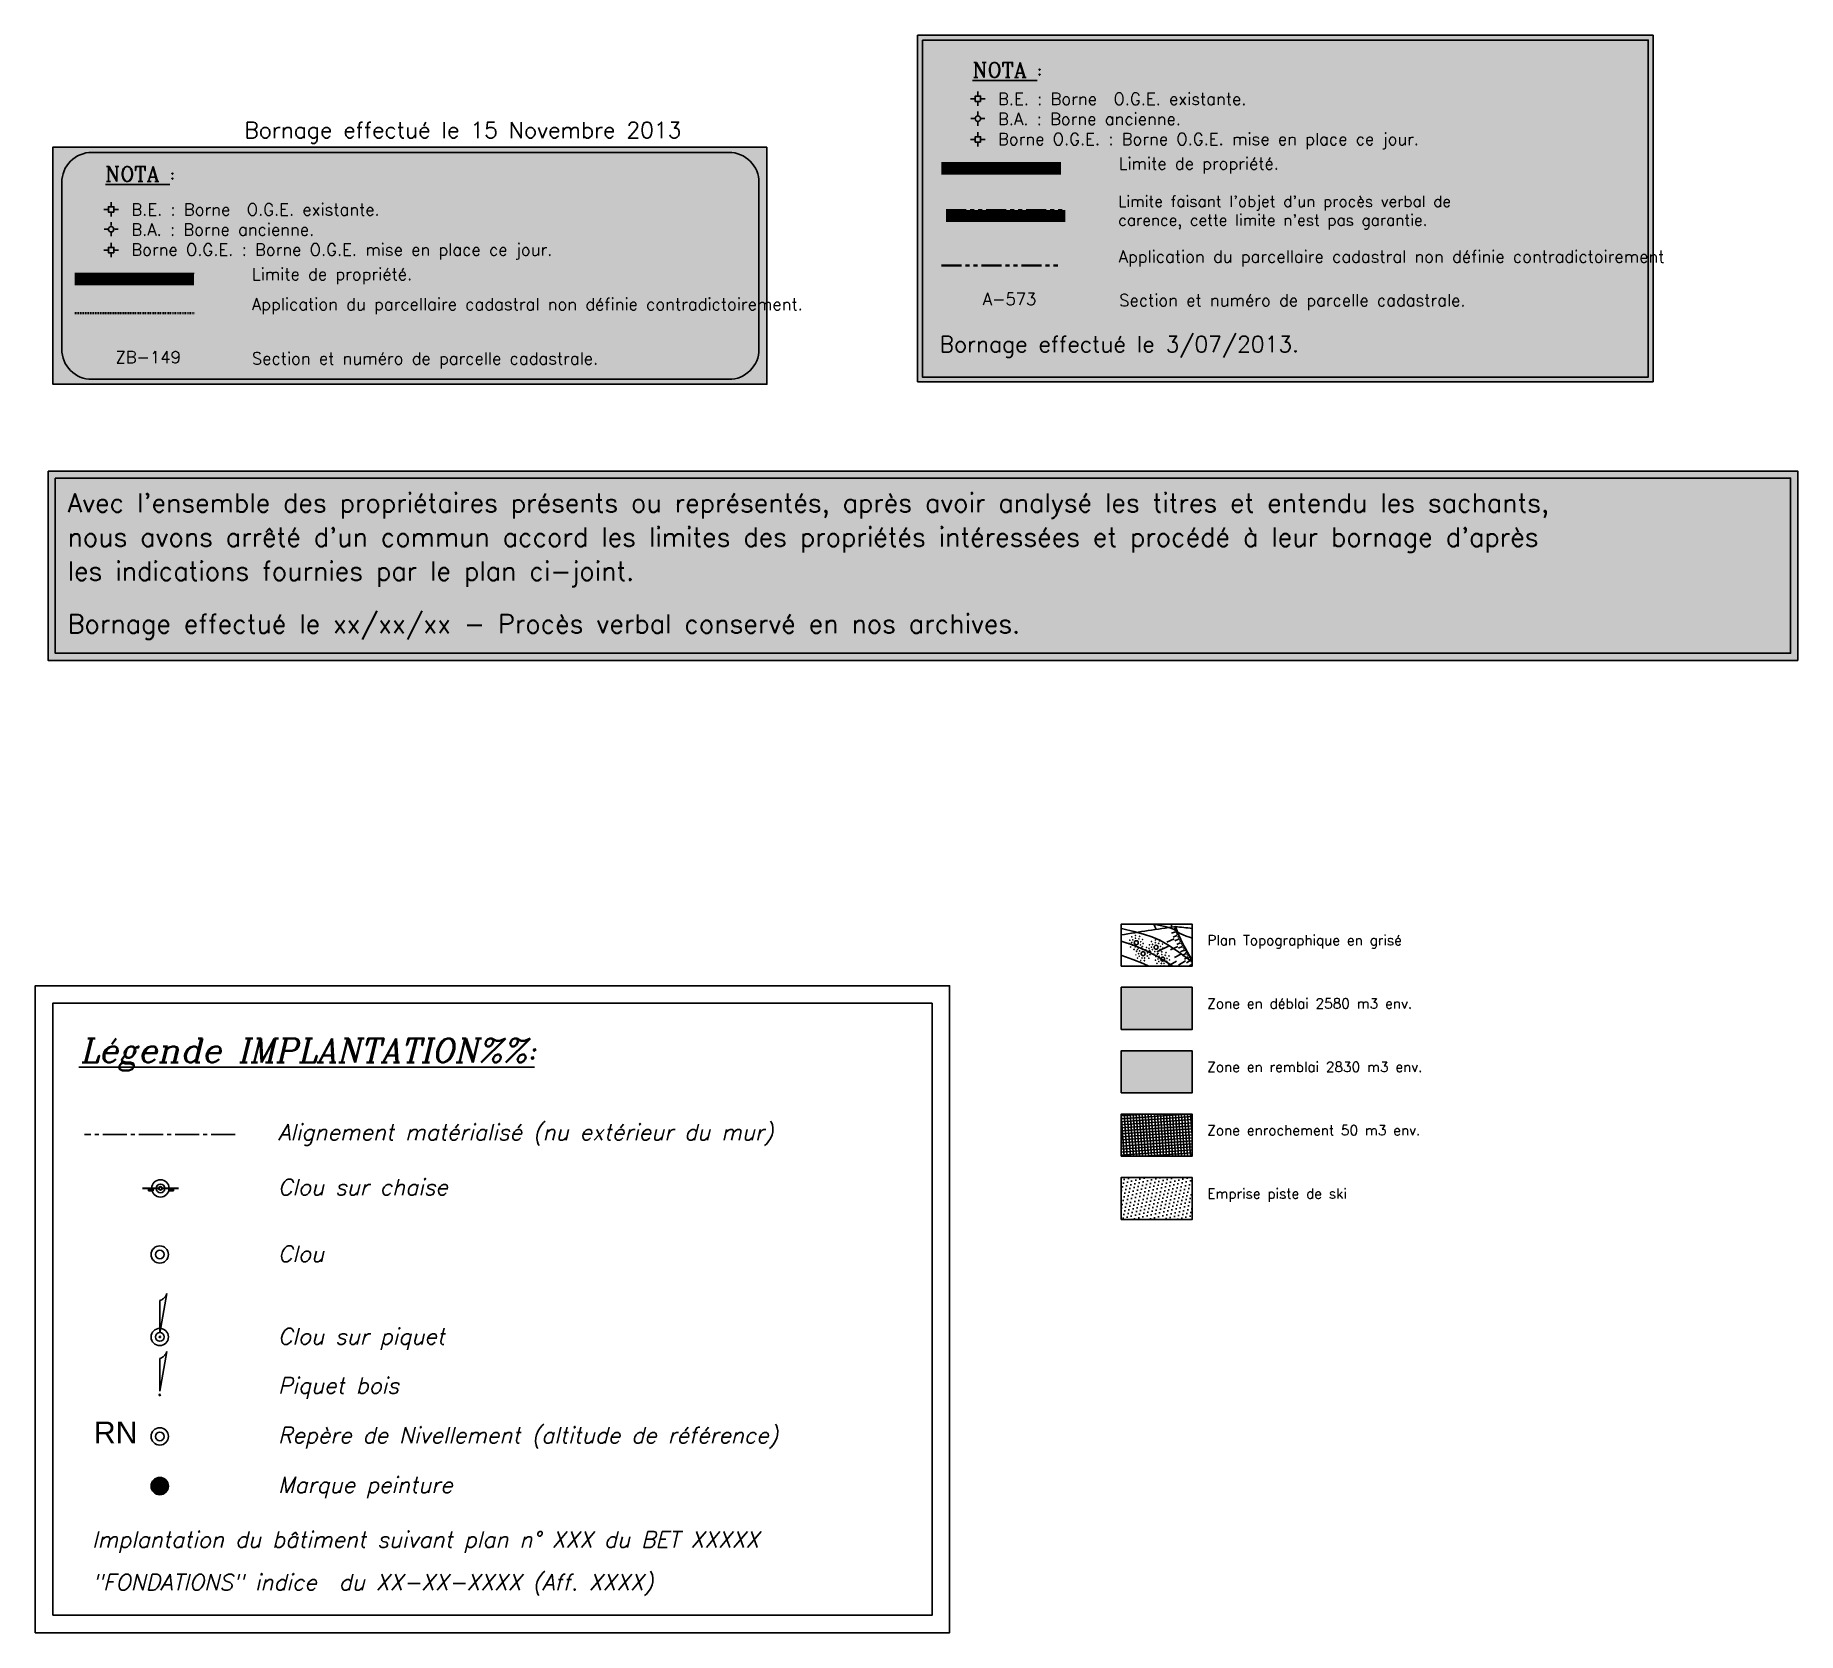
# Paper-space layout 'Legende' of a CAD drawing. Header units: millimetres. Extents: x 19 to 1130, y 28 to 365.
# Drawn here: x 504.8 to 724.7, y 44.7 to 244 of the extents above; entities that cross this region are included whole.
import ezdxf

# ---------------------------------------------------------------- set-up
doc = ezdxf.new("R2010")
doc.units = ezdxf.units.MM
doc.header["$LTSCALE"] = 2
for name, pattern in [('AXES2', [1.125, 0.75, -0.125, 0.125, -0.125]), ('CACHE2', [0.1875, 0.125, -0.0625]), ('FANTOME2', [1.25, 0.625, -0.125, 0.125, -0.125, 0.125, -0.125])]:
    doc.linetypes.add(name, pattern=pattern)
doc.layers.add('CARTOUCHE', color=7, linetype='Continuous')
doc.layers.add('Légende Bornage', color=7, linetype='Continuous')
doc.styles.add('5', font='romanc', dxfattribs={"oblique": 13.5, "height": 0.34})
doc.styles.add('9', font='romans', dxfattribs={"oblique": 13.5, "height": 0.28})
doc.styles.add('Arial 1.0', font='arial.ttf', dxfattribs={"height": 0.4})
doc.styles.add('bornage', font='romanc.shx', dxfattribs={"height": 0.32})
doc.styles.add('ROMANS', font='ROMANC')

psp = doc.layouts.new('Legende')

# ---------------------------------------------------------------- texts
at = {"layer": 'CARTOUCHE', "style": '9'}
for s, p in [("Avec l'ensemble des propriétaires présents ou représentés, après avoir analysé les titres et entendu les sachants,", (508.82, 184.45)), ("nous avons arrêté d'un commun accord les limites des propriétés intéressées et procédé à leur bornage d'après", (508.82, 180.19)), ('les indications fournies par le plan ci-joint.', (508.82, 175.94)), ('Bornage effectué le xx/xx/xx - Procès verbal conservé en nos archives.', (508.82, 169.36))]:
    psp.add_text(s, height=2.35, dxfattribs=at).set_placement(p)
at = {"layer": 'CARTOUCHE'}
for s, height, rotation, style, p in [('Plan Topographique en grisé', 1.25, 0, '5', (651.01, 130.44)), ('Zone en déblai 2580 m3 env.', 1.25, 0, '5', (651.01, 122.54)), ('Zone en remblai 2830 m3 env.', 1.25, 0, '5', (651.01, 114.63)), ('Zone enrochement 50 m3 env.', 1.25, 0, '5', (651.01, 106.73)), ('Emprise piste de ski', 1.25, 0, '5', (651.01, 98.83)), ('RN', 2.7, 360, 'Arial 1.0', (512.1, 68.31))]:
    psp.add_text(s, height=height, rotation=rotation, dxfattribs=dict(at, style=style)).set_placement(p)
at = {"layer": 'CARTOUCHE', "oblique": 13.5}
for s, height, style, p in [('%%uLégende IMPLANTATION%%:', 3, '5', (510.39, 115.81)), ('Alignement matérialisé (nu extérieur du mur)', 2, '9', (535.09, 106.11)), ('Clou sur chaise', 2, '9', (535.09, 99.26)), ('Clou', 2, '9', (535.09, 90.93)), ('Clou sur piquet', 2, '9', (535.09, 80.64)), ('Piquet bois', 2, '9', (535.09, 74.5)), ('Repère de Nivellement (altitude de référence)', 2, '9', (535.09, 68.31)), ('Marque peinture', 2, '9', (535.09, 62.11)), ('Implantation du bâtiment suivant plan n° XXX du BET XXXXX', 2, '9', (511.89, 55.3)), ('"FONDATIONS" indice  du XX-XX-XXXX (Aff. XXXX)', 2, '9', (511.89, 49.96))]:
    psp.add_text(s, height=height, rotation=360, dxfattribs=dict(at, style=style)).set_placement(p)
at = {"layer": 'Légende Bornage', "style": '9'}
for s, p in [('Bornage effectué le 15 Novembre 2013 ', (530.88, 231.13)), ('Bornage effectué le 3/07/2013.', (617.61, 204.42))]:
    psp.add_text(s, height=2, dxfattribs=at).set_placement(p)
at = {"layer": 'Légende Bornage', "color": 200, "style": 'ROMANS'}
for s, p in [('A-573', (623, 210.3, -120.84)), ('ZB-149', (514.8, 203.05, -120.84))]:
    psp.add_text(s, height=1.5, rotation=0, dxfattribs=at).set_placement(p)
at = {"layer": 'Légende Bornage', "lineweight": 25, "char_height": 1.875, "width": 65.2567, "attachment_point": 1, "rotation": 0, "style": 'bornage'}
for insert in [(621.73, 240.57, -483.36), (513.54, 227.59, -483.36)]:
    psp.add_mtext('{\\LNOTA} :', dxfattribs=dict(at, insert=insert))
at = {"layer": 'Légende Bornage', "attachment_point": 1, "rotation": 0}
for s, insert, char_height, width, style in [('B.E. : Borne  O.G.E. existante.\\PB.A. : Borne ancienne.\\P{\\C1;Borne O.G.E.} : Borne O.G.E. mise en place ce jour.', (624.9, 236.76, -483.36), 1.5, 71.2196, 'ROMANS'), ('Limite de propriété.', (639.95, 228.71, -483.36), 1.5, 68.9674, 'bornage'), ('B.E. : Borne  O.G.E. existante.\\PB.A. : Borne ancienne.\\P{\\C1;Borne O.G.E.} : Borne O.G.E. mise en place ce jour.', (516.78, 222.96, -483.36), 1.5, 71.2196, 'ROMANS'), ("Limite faisant l'objet d'un procès verbal de \\Pcarence, cette limite n'est pas garantie.", (639.89, 223.94, -483.36), 1.4, 68.9674, 'bornage'), ('Application du parcellaire cadastral non définie contradictoirement', (639.95, 217.09, -483.36), 1.5, 68.9674, 'bornage'), ('Limite de propriété.', (531.82, 214.91, -483.36), 1.5, 68.9674, 'bornage'), ('Application du parcellaire cadastral non définie contradictoirement.', (531.82, 211.15, -483.36), 1.5, 68.9674, 'bornage'), ('Section et numéro de parcelle cadastrale.', (640.02, 211.64, -483.36), 1.5, 68.9674, 'bornage'), ('Section et numéro de parcelle cadastrale.', (531.82, 204.39, -483.36), 1.5, 68.9674, 'bornage')]:
    psp.add_mtext(s, dxfattribs=dict(at, insert=insert, char_height=char_height, width=width, style=style))

# ---------------------------------------------------------------- blocks, each defined once
blk = doc.blocks.new('76')
for centre in [(-0.43, 0.09), (-0.34, 0.29), (-0.27, 0.08), (-0.18, 0.22), (-0.15, 0.41), (-0.01, 0.28), (0.09, 0.45), (0.18, 0.22), (0.29, 0.03), (0.31, 0.33), (0.44, 0.1), (-0.41, -0.17), (-0.27, -0.34), (-0.25, -0.12), (-0.14, -0.24), (0.02, -0.45), (0.06, -0.29), (0.22, -0.17), (0.24, -0.36), (0.41, -0.17)]:
    blk.add_circle(centre, 0.01)
at = {"color": 0}
blk.add_circle((0, 0), 0.125, dxfattribs=at)
blk = doc.blocks.new('10')
at = {"color": 0}
blk.add_lwpolyline([(-0.032, 0.357, 0.042076), (-0.015, 0.366, 0.042076), (-0.001, 0.378, 0.068649), (0.018, 0.402, 0.068649), (0.03, 0.431)], format="xyb", dxfattribs=at)
for points in [[(-0.003, 0.037), (-0.032, 0.357)], [(0.03, 0.431), (-0.003, 0.037)]]:
    blk.add_lwpolyline(points, dxfattribs=at)
blk.add_circle((0, 0), 0.00653, dxfattribs=at)
blk = doc.blocks.new('Chaise')
for p, q in [((-1.5, 0.03), (-0.15, 0.03)), ((-1.5, 0), (-0.15, 0)), ((-0.6, 0), (-1, 0)), ((-1, 0), (-1, -0.2)), ((-0.6, -0.2), (-0.6, 0)), ((0.15, 0.03), (1.5, 0.03)), ((0.15, 0), (1.5, 0)), ((1.09, 0), (0.69, 0)), ((0.69, 0), (0.69, -0.2)), ((1.09, -0.2), (1.09, 0)), ((-1, -0.2), (-0.6, -0.2)), ((0.69, -0.2), (1.09, -0.2))]:
    blk.add_line(p, q)
for radius in [0.15, 0.12]:
    blk.add_circle((0, 0), radius)
for points in [[(-1, -0.2), (-0.6, 0), (-0.6, -0.2)], [(-1, -0.2), (-1, 0), (-0.6, 0)], [(0.69, 0), (1.09, 0), (0.69, -0.2)], [(0.69, -0.2), (1.09, 0), (1.09, -0.2)]]:
    blk.add_solid(points)

# ---------------------------------------------------------------- hatches: boundary and pattern name
at = {"layer": 'CARTOUCHE'}
for color, points in [(255, [(506.39, 189.59), (724.67, 189.59), (724.67, 165.97), (506.39, 165.97)]), (41, [(640.27, 119.91), (640.27, 125.18), (649.11, 125.18), (649.11, 119.91)]), (81, [(640.27, 112.01), (640.27, 117.27), (649.11, 117.27), (649.11, 112.01)])]:
    psp.add_hatch(color=color, dxfattribs=at).paths.add_polyline_path(points)
h = psp.add_hatch(dxfattribs=at)
h.set_pattern_fill('BAT_PUBL', color=1, scale=0.5, angle=49.2353, style=0)
h.set_pattern_definition([(94.23531, (-356152.6552, -915432.09076), (-0.37397593234, -0.02769480147), []), (184.23531, (-356152.6552, -915432.09076), (0.02769480147, -0.37397593234), [])])
h.paths.add_polyline_path([(640.27, 104.1), (640.27, 109.37), (649.11, 109.37), (649.11, 104.1)])
h = psp.add_hatch(dxfattribs=at)
h.set_pattern_fill('DOTS', color=1, scale=0.3, angle=76.9779, style=0)
h.set_pattern_definition([(76.97790139, (111183.2192, -978275.60623), (-0.4103464332, 0.3393131045), [0, -0.47625])])
h.paths.add_polyline_path([(640.27, 96.2), (640.27, 101.47), (649.11, 101.47), (649.11, 96.2)])
h = psp.add_hatch(color=256, dxfattribs=at)
edge = h.paths.add_edge_path()
edge.add_arc((520.33, 62.96), 1.08, 0, 360)
at = {"layer": 'Légende Bornage', "linetype": 'Continuous'}
psp.add_hatch(color=255, dxfattribs=at).paths.add_polyline_path([(614.87, 243.95), (706.61, 243.95), (706.61, 200.72), (614.87, 200.72)])
at = {"layer": 'Légende Bornage'}
psp.add_hatch(color=255, dxfattribs=at).paths.add_polyline_path([(506.99, 200.41), (596.06, 200.41), (596.06, 230), (506.99, 230)])

# ---------------------------------------------------------------- linework, layer by layer
at = {"layer": 'CARTOUCHE'}
for p, q in [((644.34, 133.08), (644.62, 132.41)), ((646.54, 133.08), (646.53, 132.69)), ((647.02, 132.11), (646.56, 131.92)), ((647.11, 132.55), (646.88, 132.46)), ((647.06, 132.67), (646.91, 132.61)), ((647.2, 132.32), (646.97, 132.22)), ((647.3, 132.09), (647.07, 131.99)), ((646.18, 130.31), (644.78, 129.65)), ((646.87, 131.21), (645.95, 130.8)), ((647.31, 130.28), (646.41, 129.84)), ((647.22, 131.64), (646.76, 131.44)), ((647.43, 131.18), (646.97, 130.97)), ((647.4, 131.86), (647.17, 131.76)), ((647.64, 130.73), (647.19, 130.51)), ((647.5, 131.63), (647.27, 131.53)), ((647.6, 131.4), (647.37, 131.3)), ((647.87, 130.28), (647.42, 130.05)), ((647.71, 131.18), (647.48, 131.07)), ((647.81, 130.95), (647.59, 130.84)), ((648.1, 129.83), (647.66, 129.59)), ((647.92, 130.73), (647.7, 130.62)), ((648.03, 130.5), (647.81, 130.39)), ((648.15, 130.28), (647.92, 130.16)), ((648.26, 130.06), (648.04, 129.94)), ((648.38, 129.84), (648.16, 129.72)), ((647.16, 128.43), (646.08, 127.81)), ((647.78, 129.37), (646.9, 128.89)), ((648.29, 128.47), (647.43, 127.96)), ((648.34, 129.39), (647.9, 129.14)), ((648.59, 128.95), (648.16, 128.7)), ((648.5, 129.62), (648.28, 129.5)), ((648.62, 129.4), (648.4, 129.28)), ((648.85, 128.51), (648.42, 128.25)), ((648.74, 129.18), (648.53, 129.06)), ((648.87, 128.96), (648.65, 128.84)), ((649.11, 128.08), (648.69, 127.82)), ((649, 128.75), (648.78, 128.62)), ((649.13, 128.54), (648.91, 128.4)), ((649.11, 128.23), (649.05, 128.19))]:
    psp.add_line(p, q, dxfattribs=at)
for points in [[(506.39, 189.59), (724.67, 189.59), (724.67, 165.97), (506.39, 165.97)], [(507.28, 188.7), (723.77, 188.7), (723.77, 166.86), (507.28, 166.86)], [(640.27, 127.81), (640.27, 133.08), (649.11, 133.08), (649.11, 127.81)], [(640.27, 119.91), (640.27, 125.18), (649.11, 125.18), (649.11, 119.91)], [(640.27, 112.01), (640.27, 117.27), (649.11, 117.27), (649.11, 112.01)], [(640.27, 104.1), (640.27, 109.37), (649.11, 109.37), (649.11, 104.1)], [(640.27, 96.2), (640.27, 101.47), (649.11, 101.47), (649.11, 96.2)]]:
    psp.add_lwpolyline(points, close=True, dxfattribs=at)
for points in [[(640.27, 131.72, -0.005268), (647.02, 132.76, 1.689714)], [(649.11, 128.56, -0.043416), (647.02, 132.76, 9.433803)], [(647.02, 132.76, -0.005711), (649.11, 132.52, -0.095058)]]:
    psp.add_lwpolyline(points, format="xyb", dxfattribs=at)
at = {"layer": 'CARTOUCHE', "linetype": 'Continuous'}
for points, elevation in [([(649.11, 128.38), (648.35, 128.92), (647.18, 129.76), (646.08, 130.5), (645.07, 131.06), (644.09, 131.48), (643.05, 131.81), (641.86, 132.13), (640.48, 132.46), (640.27, 132.51)], 1735), ([(649.11, 131.33), (648.9, 131.4), (648.35, 131.58), (647.98, 131.72), (647.71, 131.84), (647.47, 131.97), (647.25, 132.12), (647.05, 132.26), (646.87, 132.39), (646.67, 132.49), (646.33, 132.6), (645.69, 132.76), (644.56, 133.02), (644.29, 133.08)], 1736), ([(646.69, 127.81), (646.33, 128.06), (644.79, 129.04), (643.26, 129.82), (641.78, 130.42), (640.4, 130.88), (640.27, 130.92)], 1734), ([(643.71, 127.81), (643.01, 128.16), (641.73, 128.67), (640.34, 129.15), (640.27, 129.17)], 1733)]:
    psp.add_lwpolyline(points, dxfattribs=dict(at, elevation=elevation))
at = {"layer": 'CARTOUCHE', "flags": 128}
for points in [[(504.79, 44.66), (504.79, 125.38), (618.85, 125.38), (618.85, 44.66)], [(506.97, 46.84), (506.97, 123.2), (616.67, 123.2), (616.67, 46.84)]]:
    psp.add_lwpolyline(points, close=True, dxfattribs=at)
at = {"layer": 'CARTOUCHE', "linetype": 'AXES2', "lineweight": 30, "ltscale": 2, "flags": 128}
psp.add_lwpolyline([(529.73, 106.83), (510.93, 106.83)], dxfattribs=at)
at = {"layer": 'CARTOUCHE'}
for radius in [1.08, 0.54]:
    psp.add_circle((520.41, 100.1), radius, dxfattribs=at)
at = {"layer": 'CARTOUCHE', "ltscale": 0.015}
for centre, radius in [((520.33, 91.85), 1.08), ((520.33, 91.85), 0.54), ((520.33, 81.56), 1.08), ((520.33, 81.56), 0.54), ((520.33, 69.16), 1.08), ((520.33, 69.16), 0.54), ((520.33, 62.96), 1.08)]:
    psp.add_circle(centre, radius, dxfattribs=at)
at = {"layer": 'Légende Bornage', "linetype": 'Continuous'}
for points in [[(614.87, 243.95), (706.61, 243.95), (706.61, 200.72), (614.87, 200.72)], [(615.46, 243.36), (706.02, 243.36), (706.02, 201.31), (615.46, 201.31)]]:
    psp.add_lwpolyline(points, close=True, dxfattribs=at)
at = {"layer": 'Légende Bornage', "color": 0, "elevation": -120.84}
for points in [[(621.99, 236.03), (621.48, 236.02)], [(622.72, 235.69), (622.05, 235.69), (622.05, 236.37), (622.72, 236.37), (622.72, 235.69)], [(622.39, 236.42), (622.39, 236.92)], [(622.39, 235.62), (622.39, 235.13)], [(622.79, 236.03), (623.29, 236.02)], [(621.94, 233.55), (621.51, 233.55)], [(622.39, 234), (622.39, 234.43)], [(622.39, 233.1), (622.39, 232.67)], [(623.27, 233.55), (622.84, 233.55)], [(513.87, 222.22), (513.36, 222.22)], [(514.6, 221.89), (513.92, 221.89), (513.92, 222.56), (514.6, 222.56), (514.6, 221.89)], [(514.26, 222.62), (514.26, 223.12)], [(514.67, 222.22), (515.16, 222.22)], [(514.26, 221.82), (514.27, 221.33)], [(514.26, 220.2), (514.26, 220.63)], [(513.81, 219.75), (513.38, 219.75)], [(514.26, 219.3), (514.26, 218.87)], [(515.14, 219.75), (514.71, 219.75)]]:
    psp.add_lwpolyline(points, dxfattribs=at)
at = {"layer": 'Légende Bornage', "color": 1, "elevation": -120.84}
for points in [[(621.99, 230.95), (621.48, 230.95)], [(622.72, 230.62), (622.05, 230.62), (622.05, 231.29), (622.72, 231.29), (622.72, 230.62)], [(622.39, 231.35), (622.39, 231.85)], [(622.79, 230.95), (623.29, 230.95)], [(622.39, 230.55), (622.39, 230.06)], [(514.26, 217.55), (514.26, 218.05)], [(513.87, 217.15), (513.36, 217.15)], [(514.6, 216.82), (513.92, 216.82), (513.92, 217.49), (514.6, 217.49), (514.6, 216.82)], [(514.26, 216.75), (514.27, 216.26)], [(514.67, 217.15), (515.16, 217.15)]]:
    psp.add_lwpolyline(points, dxfattribs=at)
at = {"layer": 'Légende Bornage'}
psp.add_lwpolyline([(596.06, 230), (506.99, 230), (506.99, 200.41), (596.06, 200.41)], close=True, dxfattribs=at)
at = {"layer": 'Légende Bornage', "elevation": -483.36, "flags": 128}
psp.add_lwpolyline([(511.85, 201.03), (591.33, 201.03, 0.414214), (595.08, 204.78), (595.08, 225.59, 0.414214), (591.33, 229.34), (511.85, 229.34, 0.414214), (508.1, 225.59), (508.1, 204.78, 0.414214)], format="xyb", close=True, dxfattribs=at)
at = {"layer": 'Légende Bornage', "color": 50, "const_width": 1.5, "elevation": -483.36, "flags": 128}
for points in [[(617.84, 227.32), (632.74, 227.32)], [(509.72, 213.51), (524.61, 213.51)]]:
    psp.add_lwpolyline(points, dxfattribs=at)
at = {"layer": 'Légende Bornage', "color": 1, "lineweight": 20, "elevation": -483.36, "flags": 128}
for points in [[(617.84, 228.07), (632.74, 228.07)], [(509.72, 214.26), (524.61, 214.26)]]:
    psp.add_lwpolyline(points, dxfattribs=at)
at = {"layer": 'Légende Bornage', "color": 30, "linetype": 'CACHE2', "ltscale": 8, "const_width": 1.5, "elevation": -483.36, "flags": 128}
psp.add_lwpolyline([(618.41, 221.42), (633.3, 221.42)], dxfattribs=at)
at = {"layer": 'Légende Bornage', "color": 200, "linetype": 'FANTOME2', "lineweight": 25, "ltscale": 2, "elevation": -483.36, "flags": 128}
psp.add_lwpolyline([(618.41, 222.17), (633.3, 222.17)], dxfattribs=at)
at = {"layer": 'Légende Bornage', "color": 200, "linetype": 'FANTOME2', "lineweight": 40, "ltscale": 2, "elevation": -483.36, "flags": 128}
psp.add_lwpolyline([(617.84, 215.23), (632.74, 215.23)], dxfattribs=at)
at = {"layer": 'Légende Bornage', "color": 200, "linetype": 'FANTOME2', "lineweight": 40, "ltscale": 0.1, "elevation": -483.36, "flags": 128}
psp.add_lwpolyline([(509.72, 209.29), (524.61, 209.29)], dxfattribs=at)
at = {"layer": 'Légende Bornage', "color": 0}
for centre in [(622.39, 233.55, -120.84), (514.26, 219.75, -120.84)]:
    psp.add_circle(centre, 0.338, dxfattribs=at)

# ---------------------------------------------------------------- block references
at = {"layer": 'CARTOUCHE', "xscale": 2, "yscale": 2, "rotation": 49.23531000001543}
for p in [(642.15, 130.75), (643, 129.37), (644.62, 130.18), (645.43, 128.7)]:
    psp.add_blockref('76', p, dxfattribs=at)
at = {"layer": 'CARTOUCHE', "xscale": 1.5, "yscale": 1.5, "zscale": 1.5}
psp.add_blockref('Chaise', (520.41, 100.1), dxfattribs=at)
psp.add_blockref('Chaise', (520.41, 100.1), dxfattribs=at)
at = {"layer": 'CARTOUCHE', "ltscale": 0.015, "xscale": 12.65625000002298, "yscale": 12.65625000002298, "zscale": 8.437499999999996, "rotation": 354.8757692666885}
for p in [(520.34, 81.57), (520.33, 74.33)]:
    psp.add_blockref('10', p, dxfattribs=at)

psp.set_redraw_order([(e.dxf.handle, doc.entitydb.next_handle()) for e in psp.query("TEXT MTEXT ATTDEF DIMENSION ARC_DIMENSION")])  # texts and dimensions are drawn at this point

doc.saveas('drawing.dxf')
